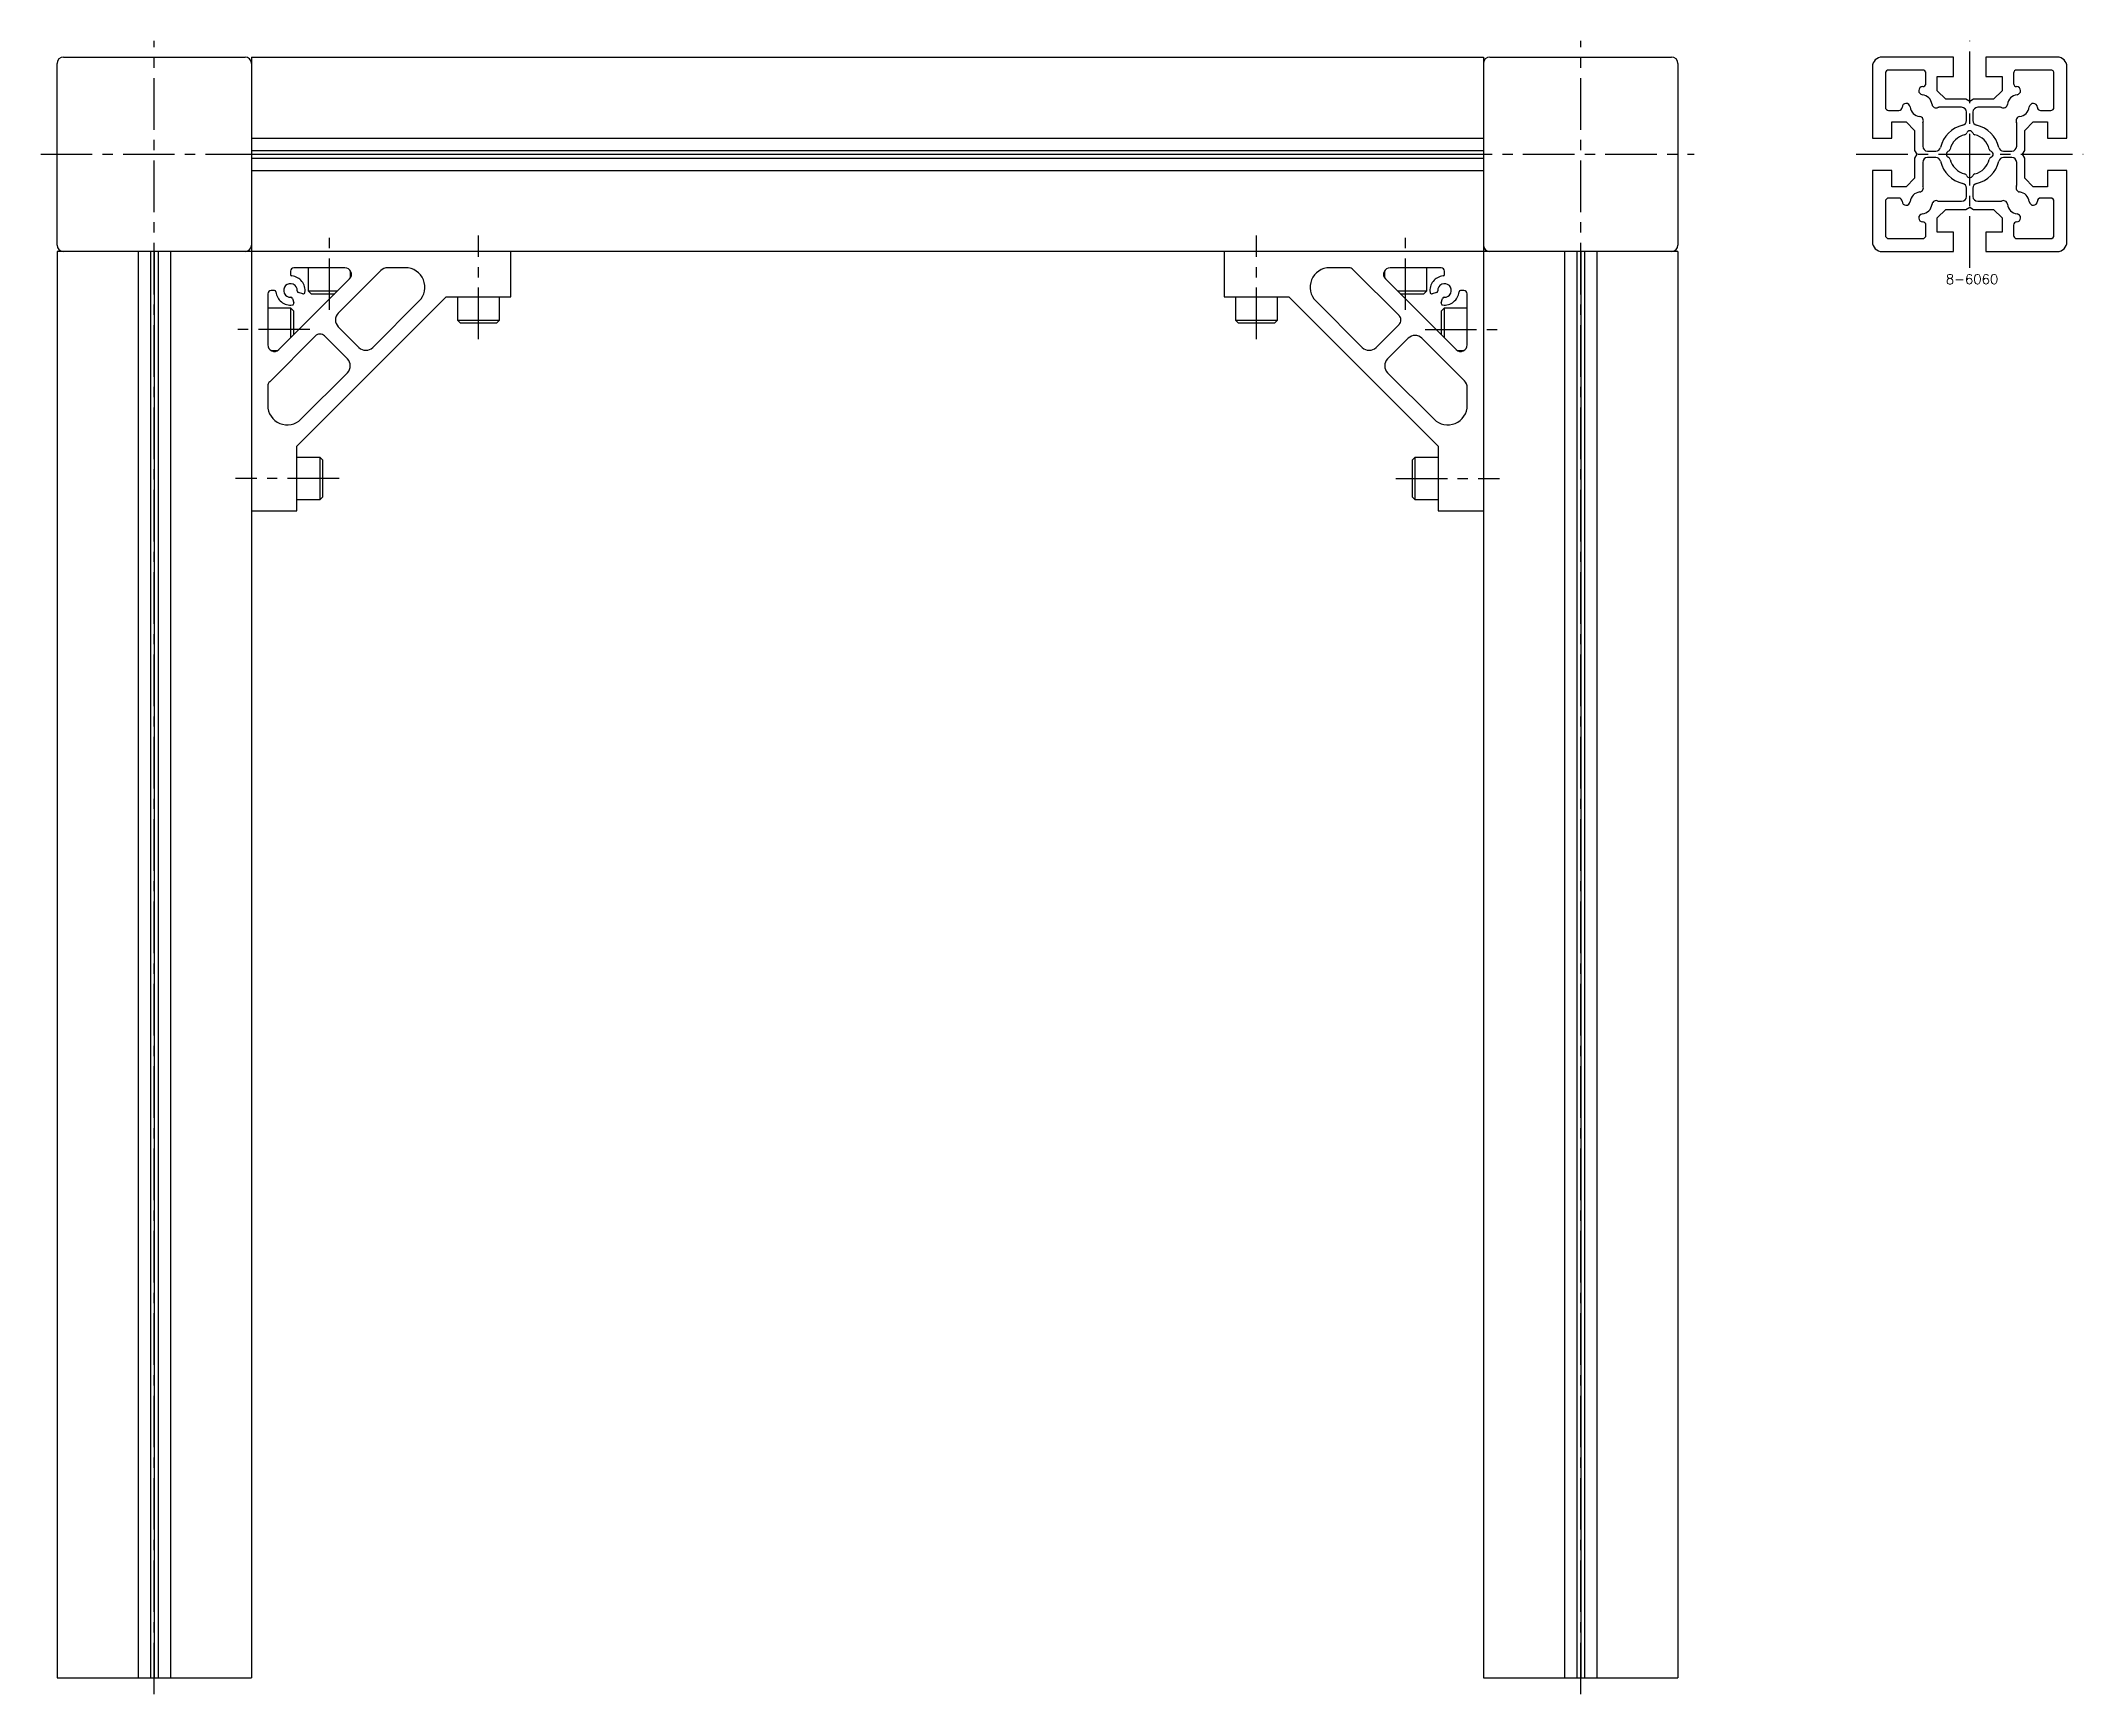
# Model space of a CAD drawing. Extents: x -8 to 1691, y -8 to 1075.
# Drawn here: x 1061 to 1691, y 5 to 515 of the extents above; entities that cross this region are included whole.
import ezdxf

# ---------------------------------------------------------------- set-up
doc = ezdxf.new("R2010")
doc.units = 0
doc.header["$LTSCALE"] = 0.5
doc.linetypes.add('CENTER', pattern=[50.8, 31.75, -6.35, 6.35, -6.35])
for name, color, linetype in [('MSM_CENTER', 1, 'CENTER'), ('MSM_CONTINUOUS', 7, 'CONTINUOUS'), ('MSM_PART_NUMBER', 7, 'CONTINUOUS')]:
    doc.layers.add(name, color=color, linetype=linetype)
doc.styles.get("Standard").update_dxf_attribs({"font": 'txt.shx', "height": 3, "bigfont": 'bigfont.shx'})

# ---------------------------------------------------------------- blocks, each defined once
blk = doc.blocks.new('*U10')
at = {"layer": 'MSM_PART_NUMBER'}
blk.add_text('8-6060', height=3, dxfattribs=at).set_placement((1648.62, 439.97))

msp = doc.modelspace()

# ---------------------------------------------------------------- linework, layer by layer
at = {"layer": 'MSM_CENTER'}
for p, q in [((1096, 5), (1096, 515)), ((1536, 5), (1536, 515)), ((1656, 445), (1656, 515)), ((1061, 480), (1571, 480)), ((1621, 480), (1691, 480)), ((1150, 432), (1150, 455)), ((1196, 423), (1196, 455)), ((1436, 423), (1436, 455)), ((1482, 432), (1482, 455)), ((1144, 426), (1121, 426)), ((1488, 426), (1511, 426)), ((1153, 380), (1121, 380)), ((1479, 380), (1511, 380))]:
    msp.add_line(p, q, dxfattribs=at)
at = {"layer": 'MSM_CONTINUOUS'}
for p, q in [((1066, 452), (1066, 508)), ((1068, 510), (1124, 510)), ((1126, 510), (1126, 10)), ((1126, 510), (1506, 510)), ((1506, 510), (1506, 10)), ((1508, 510), (1564, 510)), ((1566, 508), (1566, 452)), ((1626, 507), (1626, 485)), ((1651, 510), (1629, 510)), ((1630, 505), (1630, 494.5)), ((1641.5, 506), (1631, 506)), ((1642.5, 501.87), (1642.5, 505)), ((1651, 504), (1651, 510)), ((1661, 510), (1661, 504)), ((1683, 510), (1661, 510)), ((1669.5, 505), (1669.5, 501.87)), ((1681, 506), (1670.5, 506)), ((1682, 494.5), (1682, 505)), ((1686, 485), (1686, 507)), ((1646, 499.62), (1646, 504)), ((1646, 504), (1651, 504)), ((1648.62, 497), (1646, 499.62)), ((1661, 504), (1666, 504)), ((1666, 499.62), (1663.38, 497)), ((1666, 504), (1666, 499.62)), ((1631, 493.5), (1634.13, 493.5)), ((1653.5, 494.5), (1646.45, 494.5)), ((1654.79, 497), (1648.62, 497)), ((1656, 496.3), (1654.79, 497)), ((1655, 490.46), (1655, 493)), ((1657.21, 497), (1656, 496.3)), ((1657, 493), (1657, 490.46)), ((1663.38, 497), (1657.21, 497)), ((1665.55, 494.5), (1658.5, 494.5)), ((1677.87, 493.5), (1681, 493.5)), ((1632, 485), (1632, 490)), ((1632, 490), (1636.38, 490)), ((1636.38, 490), (1639, 487.38)), ((1639, 487.38), (1639, 481.21)), ((1641.5, 489.55), (1641.5, 482.5)), ((1670.5, 482.5), (1670.5, 489.55)), ((1673, 487.38), (1675.62, 490)), ((1673, 481.21), (1673, 487.38)), ((1675.62, 490), (1680, 490)), ((1680, 490), (1680, 485)), ((1126, 485), (1506, 485)), ((1126, 481.21), (1506, 481.21)), ((1126, 480), (1506, 480)), ((1626, 485), (1632, 485)), ((1639, 481.21), (1639.7, 480)), ((1639.7, 480), (1639, 478.79)), ((1643, 481), (1645.54, 481)), ((1645.54, 479), (1643, 479)), ((1666.46, 481), (1669, 481)), ((1669, 479), (1666.46, 479)), ((1672.3, 480), (1673, 481.21)), ((1673, 478.79), (1672.3, 480)), ((1680, 485), (1686, 485)), ((1126, 478.79), (1506, 478.79)), ((1126, 475), (1506, 475)), ((1632, 475), (1626, 475)), ((1626, 475), (1626, 453)), ((1632, 470), (1632, 475)), ((1639, 472.62), (1636.38, 470)), ((1639, 478.79), (1639, 472.62)), ((1641.5, 477.5), (1641.5, 470.45)), ((1670.5, 470.45), (1670.5, 477.5)), ((1673, 472.62), (1673, 478.79)), ((1675.62, 470), (1673, 472.62)), ((1686, 475), (1680, 475)), ((1680, 475), (1680, 470)), ((1686, 453), (1686, 475)), ((1634.13, 466.5), (1631, 466.5)), ((1636.38, 470), (1632, 470)), ((1655, 467), (1655, 469.54)), ((1657, 469.54), (1657, 467)), ((1680, 470), (1675.62, 470)), ((1681, 466.5), (1677.87, 466.5)), ((1630, 465.5), (1630, 455)), ((1646, 460.38), (1648.62, 463)), ((1646, 456), (1646, 460.38)), ((1646.45, 465.5), (1653.5, 465.5)), ((1648.62, 463), (1654.79, 463)), ((1654.79, 463), (1656, 463.7)), ((1656, 463.7), (1657.21, 463)), ((1657.21, 463), (1663.38, 463)), ((1658.5, 465.5), (1665.55, 465.5)), ((1663.38, 463), (1666, 460.38)), ((1666, 460.38), (1666, 456)), ((1682, 455), (1682, 465.5)), ((1631, 454), (1641.5, 454)), ((1642.5, 455), (1642.5, 458.13)), ((1651, 456), (1646, 456)), ((1651, 450), (1651, 456)), ((1661, 456), (1661, 450)), ((1666, 456), (1661, 456)), ((1669.5, 458.13), (1669.5, 455)), ((1670.5, 454), (1681, 454)), ((1566, 450), (1066, 450)), ((1066, 450), (1066, 10)), ((1091, 450), (1091, 10)), ((1094.79, 450), (1094.79, 10)), ((1096, 450), (1096, 10)), ((1097.21, 450), (1097.21, 10)), ((1101, 450), (1101, 10)), ((1206, 436), (1206, 450)), ((1426, 450), (1426, 436)), ((1531, 450), (1531, 10)), ((1534.79, 450), (1534.79, 10)), ((1536, 450), (1536, 10)), ((1537.21, 450), (1537.21, 10)), ((1541, 450), (1541, 10)), ((1566, 450), (1566, 10)), ((1629, 450), (1651, 450)), ((1661, 450), (1683, 450)), ((1134.41, 419.76), (1156.24, 441.59)), ((1138, 444), (1138, 442.97)), ((1154.82, 445), (1139, 445)), ((1143.5, 445), (1143.5, 437.87)), ((1165.84, 444.12), (1152.75, 431.03)), ((1156.5, 441.91), (1156.5, 444.09)), ((1173.45, 445), (1167.96, 445)), ((1464.45, 445), (1458.55, 445)), ((1479.96, 430.32), (1465.86, 444.41)), ((1475.5, 444.09), (1475.5, 441.91)), ((1475.76, 441.59), (1497.59, 419.76)), ((1493, 445), (1477.18, 445)), ((1488.5, 437.87), (1488.5, 445)), ((1494, 442.97), (1494, 444)), ((1131, 437), (1131, 421.18)), ((1133.03, 438), (1132, 438)), ((1138.66, 435.54), (1139.03, 434.17)), ((1140, 389.99), (1186.01, 436)), ((1141.83, 436.97), (1140.46, 437.34)), ((1143.5, 437.87), (1144.37, 437)), ((1143.5, 437.87), (1152.52, 437.87)), ((1144.37, 437), (1151.65, 437)), ((1163.36, 420.42), (1177.69, 434.76)), ((1186.01, 436), (1206, 436)), ((1189.5, 436), (1189.5, 428.87)), ((1202.5, 428.87), (1202.5, 436)), ((1426, 436), (1445.99, 436)), ((1429.5, 436), (1429.5, 428.87)), ((1442.5, 428.87), (1442.5, 436)), ((1445.99, 436), (1492, 389.99)), ((1454.31, 434.76), (1468.64, 420.42)), ((1479.48, 437.87), (1488.5, 437.87)), ((1480.35, 437), (1487.63, 437)), ((1487.63, 437), (1488.5, 437.87)), ((1491.54, 437.34), (1490.17, 436.97)), ((1492.97, 434.17), (1493.34, 435.54)), ((1500, 438), (1498.97, 438)), ((1501, 421.18), (1501, 437)), ((1138.13, 432.5), (1131, 432.5)), ((1139, 431.63), (1138.13, 432.5)), ((1138.13, 423.48), (1138.13, 432.5)), ((1139, 424.35), (1139, 431.63)), ((1189.5, 428.87), (1190.37, 428)), ((1189.5, 428.87), (1202.5, 428.87)), ((1201.63, 428), (1202.5, 428.87)), ((1429.5, 428.87), (1430.37, 428)), ((1429.5, 428.87), (1442.5, 428.87)), ((1441.63, 428), (1442.5, 428.87)), ((1493.87, 432.5), (1493, 431.63)), ((1493, 431.63), (1493, 424.35)), ((1501, 432.5), (1493.87, 432.5)), ((1493.87, 432.5), (1493.87, 423.48)), ((1145.68, 423.96), (1131.59, 409.86)), ((1155.58, 416.89), (1148.51, 423.96)), ((1152.75, 426.79), (1159.11, 420.42)), ((1190.37, 428), (1201.63, 428)), ((1430.37, 428), (1441.63, 428)), ((1472.89, 420.42), (1479.96, 427.49)), ((1482.79, 423.25), (1476.42, 416.89)), ((1500.12, 410.16), (1487.03, 423.25)), ((1131.91, 419.5), (1134.09, 419.5)), ((1497.91, 419.5), (1500.09, 419.5)), ((1141.24, 398.31), (1155.58, 412.64)), ((1476.42, 412.64), (1490.76, 398.31)), ((1131, 408.45), (1131, 402.55)), ((1501, 402.55), (1501, 408.04)), ((1140, 370), (1140, 389.99)), ((1147.13, 386.5), (1140, 386.5)), ((1148, 385.63), (1147.13, 386.5)), ((1147.13, 373.5), (1147.13, 386.5)), ((1148, 374.37), (1148, 385.63)), ((1484.87, 386.5), (1484, 385.63)), ((1484, 385.63), (1484, 374.37)), ((1492, 386.5), (1484.87, 386.5)), ((1484.87, 386.5), (1484.87, 373.5)), ((1492, 389.99), (1492, 370)), ((1140, 373.5), (1147.13, 373.5)), ((1147.13, 373.5), (1148, 374.37)), ((1484, 374.37), (1484.87, 373.5)), ((1484.87, 373.5), (1492, 373.5)), ((1126, 370), (1140, 370)), ((1492, 370), (1506, 370)), ((1066, 10), (1126, 10)), ((1506, 10), (1566, 10))]:
    msp.add_line(p, q, dxfattribs=at)
for centre, radius, start, end in [((1068, 508), 2, 90, 180), ((1124, 508), 2, 0, 90), ((1508, 508), 2, 90, 180), ((1564, 508), 2, 0, 90), ((1629, 507), 3, 90, 180), ((1631, 505), 1, 90, 180), ((1641.5, 505), 1, 0, 90), ((1670.5, 505), 1, 90, 180), ((1681, 505), 1, 0, 90), ((1683, 507), 3, 0, 90), ((1641.54, 499.62), 1.25, 91.01865, 263.34748), ((1641, 495), 3.4, 6.65252, 83.34748), ((1641.5, 501.87), 1, 271.01865, 0), ((1671, 495), 3.4, 96.65252, 173.34748), ((1670.5, 501.87), 1, 180, 268.98135), ((1670.46, 499.62), 1.25, 276.65252, 88.98135), ((1631, 494.5), 1, 180, 270), ((1634.13, 494.5), 1, 270, 358.98135), ((1636.38, 494.46), 1.25, 6.65252, 178.98135), ((1641, 495), 3.4, 186.65252, 263.34748), ((1640.46, 490.38), 1.25, 331.64236, 83.34748), ((1645.62, 495.54), 1.25, 186.65252, 298.35764), ((1646.45, 494), 0.5, 90, 118.35764), ((1653.5, 493), 1.5, 0, 90), ((1658.5, 493), 1.5, 90, 180), ((1665.55, 494), 0.5, 61.64236, 90), ((1666.38, 495.54), 1.25, 241.64236, 353.34748), ((1671.54, 490.38), 1.25, 96.65252, 208.35763), ((1671, 495), 3.4, 276.65252, 353.34748), ((1675.62, 494.46), 1.25, 1.01865, 173.34749), ((1677.87, 494.5), 1, 181.01865, 270), ((1681, 494.5), 1, 270, 0), ((1642, 489.55), 0.5, 151.64237, 180), ((1656, 480), 9.25, 103.44773, 166.55227), ((1656, 480), 6.25, 104.5844, 165.4156), ((1653.5, 490.46), 1.5, 283.44773, 0), ((1654.19, 486.97), 0.95, 284.5844, 338.39503), ((1656, 486.25), 1, 21.60497, 158.39503), ((1657.81, 486.97), 0.95, 201.60497, 255.4156), ((1658.5, 490.46), 1.5, 180, 256.55227), ((1656, 480), 6.25, 14.5844, 75.4156), ((1656, 480), 9.25, 13.44773, 76.55227), ((1670, 489.55), 0.5, 0, 28.35764), ((1643, 482.5), 1.5, 180, 270), ((1643, 477.5), 1.5, 90, 180), ((1645.54, 482.5), 1.5, 270, 346.55227), ((1645.54, 477.5), 1.5, 13.44773, 90), ((1649.75, 480), 1, 111.60497, 248.39503), ((1649.03, 481.81), 0.95, 291.60497, 345.4156), ((1649.03, 478.19), 0.95, 14.5844, 68.39503), ((1662.97, 481.81), 0.95, 194.5844, 248.39503), ((1662.97, 478.19), 0.95, 111.60497, 165.4156), ((1662.25, 480), 1, 291.60497, 68.39503), ((1666.46, 482.5), 1.5, 193.44773, 270), ((1666.46, 477.5), 1.5, 90, 166.55227), ((1669, 482.5), 1.5, 270, 0), ((1669, 477.5), 1.5, 0, 90), ((1656, 480), 9.25, 193.44773, 256.55227), ((1656, 480), 6.25, 194.5844, 255.4156), ((1654.19, 473.03), 0.95, 21.60497, 75.4156), ((1656, 473.75), 1, 201.60497, 338.39503), ((1657.81, 473.03), 0.95, 104.5844, 158.39503), ((1656, 480), 6.25, 284.5844, 345.4156), ((1656, 480), 9.25, 283.44773, 346.55227), ((1631, 465.5), 1, 90, 180), ((1634.13, 465.5), 1, 1.01865, 90), ((1641, 465), 3.4, 96.65252, 173.34748), ((1640.46, 469.62), 1.25, 276.65252, 28.35764), ((1642, 470.45), 0.5, 180, 208.35764), ((1653.5, 467), 1.5, 270, 0), ((1653.5, 469.54), 1.5, 0, 76.55227), ((1658.5, 469.54), 1.5, 103.44773, 180), ((1658.5, 467), 1.5, 180, 270), ((1671.54, 469.62), 1.25, 151.64236, 263.34748), ((1670, 470.45), 0.5, 331.64236, 0), ((1671, 465), 3.4, 6.65252, 83.34748), ((1677.87, 465.5), 1, 90, 178.98135), ((1681, 465.5), 1, 0, 90), ((1636.38, 465.54), 1.25, 181.01865, 353.34749), ((1641.54, 460.38), 1.25, 96.65252, 268.98135), ((1641, 465), 3.4, 276.65252, 353.34748), ((1645.62, 464.46), 1.25, 61.64236, 173.34748), ((1646.45, 466), 0.5, 241.64236, 270), ((1665.55, 466), 0.5, 270, 298.35764), ((1666.38, 464.46), 1.25, 6.65252, 118.35764), ((1671, 465), 3.4, 186.65252, 263.34748), ((1670.46, 460.38), 1.25, 271.01865, 83.34749), ((1675.62, 465.54), 1.25, 186.65252, 358.98135), ((1631, 455), 1, 180, 270), ((1641.5, 455), 1, 270, 0), ((1641.5, 458.13), 1, 0, 88.98135), ((1670.5, 458.13), 1, 91.01865, 180), ((1670.5, 455), 1, 180, 270), ((1681, 455), 1, 270, 0), ((1068, 452), 2, 180, 270), ((1124, 452), 2, 270, 0), ((1508, 452), 2, 180, 270), ((1564, 452), 2, 270, 0), ((1629, 453), 3, 180, 270), ((1683, 453), 3, 270, 0), ((1139, 444), 1, 90, 180), ((1138.5, 442.97), 0.5, 180, 264.2608), ((1138, 438), 4.5, 352.18101, 84.26083), ((1154.82, 443), 2, 315, 90), ((1167.96, 442), 3, 90, 135), ((1173.45, 439), 6, 315, 90), ((1458.55, 439), 6, 90, 225), ((1464.45, 443), 2, 45, 90), ((1477.18, 443), 2, 90, 225), ((1494, 438), 4.5, 95.73917, 187.8202), ((1493, 444), 1, 0, 90), ((1493.5, 442.97), 0.5, 275.73917, 0), ((1132, 437), 1, 90, 180), ((1133.03, 437.5), 0.5, 5.73917, 90), ((1138, 438), 4.5, 185.73917, 277.8202), ((1138, 438), 2.1, 356.08695, 273.91305), ((1138.18, 435.41), 0.5, 15.00168, 93.91305), ((1140.59, 437.82), 0.5, 176.08693, 255.00168), ((1141.96, 437.46), 0.5, 255.00168, 352.18101), ((1490.04, 437.46), 0.5, 187.82023, 285.00168), ((1491.41, 437.82), 0.5, 285.00168, 3.91305), ((1494, 438), 2.1, 266.08695, 183.91305), ((1493.82, 435.41), 0.5, 86.08693, 165.00168), ((1494, 438), 4.5, 262.18101, 354.26083), ((1498.97, 437.5), 0.5, 90, 174.2608), ((1500, 437), 1, 0, 90), ((1138.54, 434.04), 0.5, 277.82023, 15.00168), ((1154.87, 428.91), 3, 135, 224.99972), ((1478.54, 428.91), 2, 314.99972, 45), ((1493.46, 434.04), 0.5, 165.00168, 262.18101), ((1147.09, 422.54), 2, 44.99972, 135), ((1484.91, 421.13), 3, 45, 134.99972), ((1133, 421.18), 2, 180, 315), ((1153.46, 414.76), 3, 315, 44.99972), ((1161.24, 422.54), 3, 224.99972, 315), ((1470.76, 422.54), 3, 225, 314.99972), ((1478.54, 414.76), 3, 134.99972, 225), ((1499, 421.18), 2, 225, 0), ((1133, 408.45), 2, 135, 180), ((1498, 408.04), 3, 0, 45), ((1137, 402.55), 6, 180, 315), ((1495, 402.55), 6, 225, 0)]:
    msp.add_arc(centre, radius, start, end, dxfattribs=at)

# ---------------------------------------------------------------- block references
msp.add_blockref('*U10', (0, 0), dxfattribs=at)

doc.saveas('drawing.dxf')
